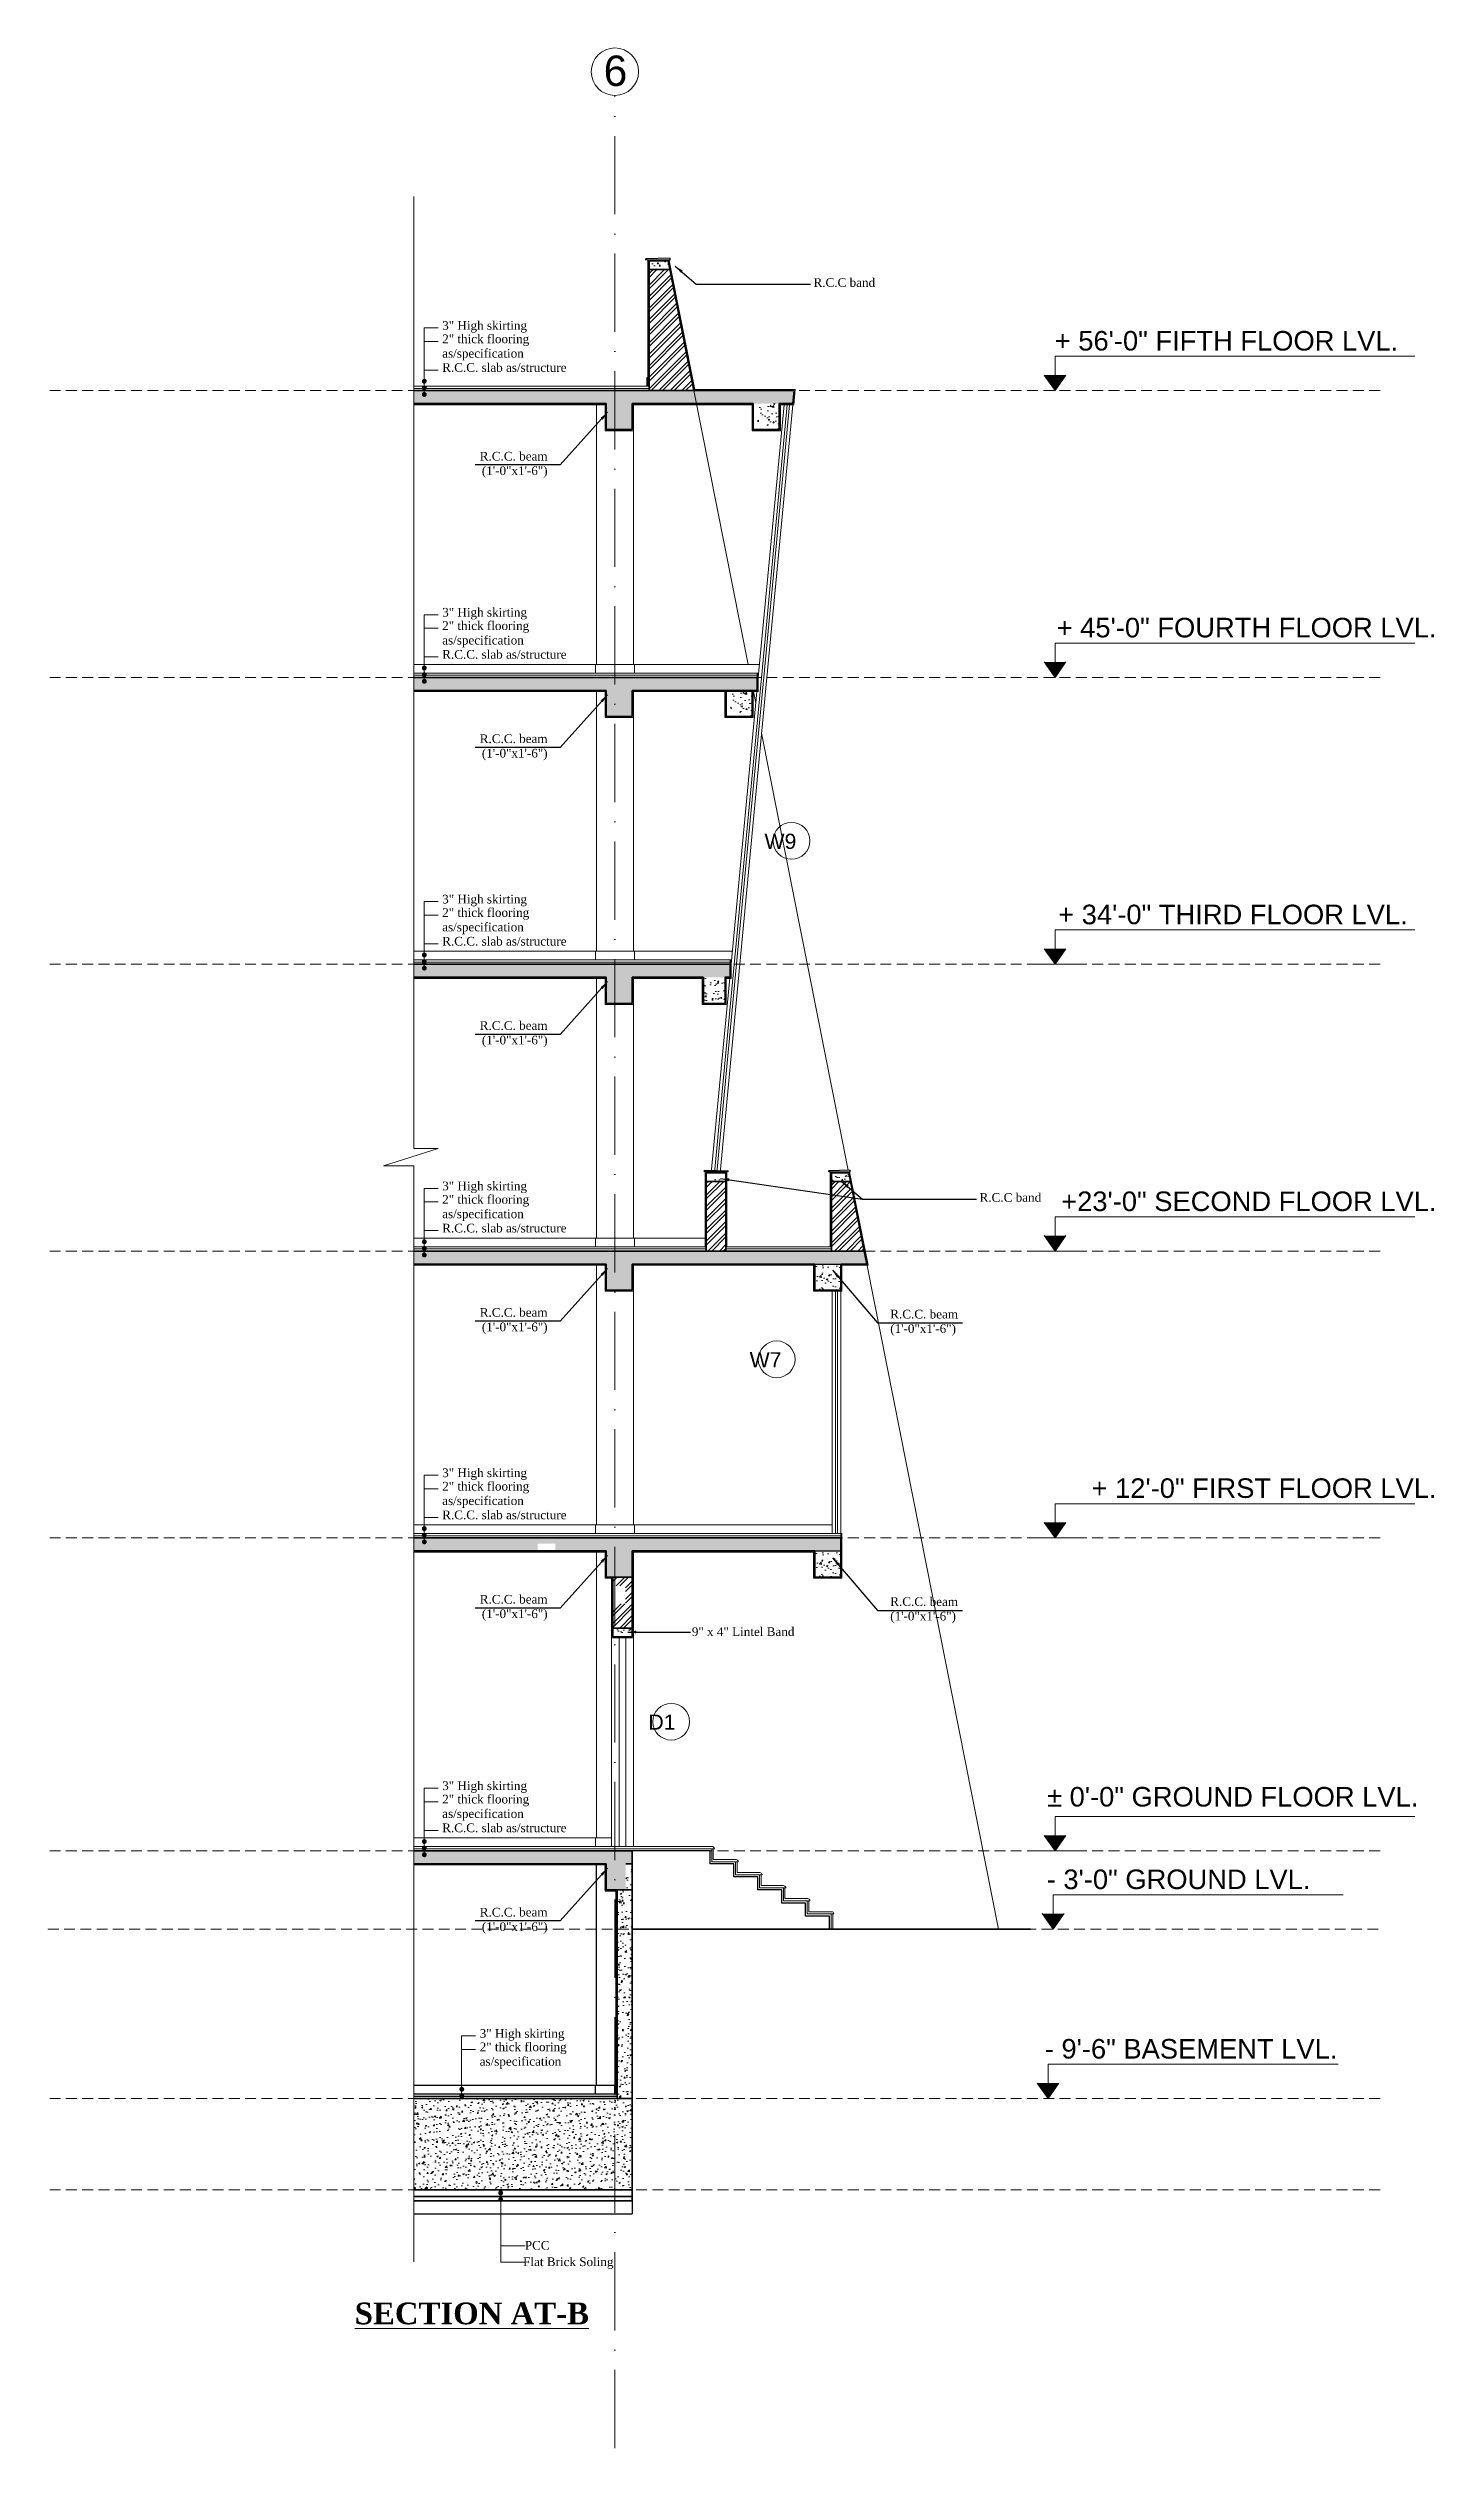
# Model space of a CAD drawing. Header units: inches. Extents: x 10755 to 33653, y -10992 to 10708.
# Drawn here: x 20395 to 21033, y -1280 to -175 of the extents above; entities that cross this region are included whole.
import ezdxf

# ---------------------------------------------------------------- set-up
doc = ezdxf.new("R2010")
doc.units = ezdxf.units.IN
doc.header["$MEASUREMENT"] = 0
doc.linetypes.add('ACAD_ISO10W100', pattern=[18, 12, -3, 0, -3])
doc.linetypes.add('DASHED', pattern=[0.75, 0.5, -0.25])
for name, color, linetype, lineweight in [('arrow', 4, 'Continuous', 9), ('break line', 140, 'Continuous', 13), ('centerline', 9, 'ACAD_ISO10W100', 5), ('col', 1, 'Continuous', 30), ('dimension inter - 8', 6, 'Continuous', 13), ('hatch 2', 8, 'Continuous', 13), ('hatch- brick', 21, 'Continuous', 5), ('hatch- rcc', 252, 'Continuous', 5), ('hatch3', 43, 'Continuous', 5), ('Pillar', 11, 'Continuous', 25), ('PLASTER', 50, 'Continuous', 9), ('stair', 3, 'Continuous', 15), ('text-1-4', 6, 'Continuous', 13), ('title text 1', 113, 'Continuous', 25), ('wall', 1, 'Continuous', 35), ('win sec', 161, 'Continuous', 9)]:
    doc.layers.add(name, color=color, linetype=linetype, lineweight=lineweight)
doc.layers.add('T-TEXT', color=230, linetype='Continuous')
doc.layers.get('dimension inter - 8').off()
doc.styles.add('arial', font='arial.ttf')
doc.styles.add('Prajwal', font='stylu.ttf', dxfattribs={"height": 9})
doc.styles.get("Standard").update_dxf_attribs({"font": 'arial.ttf'})
doc.styles.add('suren', font='times.ttf', dxfattribs={"height": 4})
doc.dimstyles.new('1-4(p) arrow', dxfattribs={"dimtxt": 4, "dimasz": 4, "dimexe": 0, "dimexo": 0, "dimgap": 2, "dimtad": 1, "dimdec": 3, "dimzin": 0, "dimdsep": 46, "dimlunit": 4, "dimtxsty": 'arial', "dimblk": 'DOT', "dimcen": 0, "dimclrd": 4, "dimclre": 3, "dimclrt": 6, "dimadec": 0, "dimazin": 0, "dimtfac": 0.5, "dimtdec": 3, "dimtix": 1, "dimtofl": 0, "dimtmove": 0, "dimatfit": 3, "dimfxl": 0, "dimtolj": 1, "dimtzin": 0, "dimlwe": -1, "dimarcsym": 0})
pattern_1 = [(50, (-24253.679, -2693.4076), (7.1726018, -0.62752135), [0.75, -8.25]), (355, (-24253.679, -2693.4076), (-1.3875133, 7.5219213), [0.6, -6.6]), (100.451444, (-24253.0815, -2693.46), (5.7850885, 6.8943999), [0.6374019, -7.0114211]), (46.1842, (-24253.679, -2691.408), (10.6724133, -1.6551928), [1.125, -12.375]), (96.635635, (-24252.79, -2691.546), (9.3466195, 9.741186), [0.9561034, -10.5171376]), (351.184164, (-24253.679, -2691.408), (9.3466195, 9.741186), [0.9, -9.9]), (21, (-24252.679, -2691.9076), (5.9690705, -4.0261889), [0.75, -8.25]), (326, (-24252.679, -2691.9076), (2.4331533, 7.2515005), [0.6, -6.6]), (71.451445, (-24252.182, -2692.243), (8.4022238, 3.2253115), [0.6374019, -7.0114211]), (37.5, (-24253.6792, -2693.4076), (0.12159855, 3.32893854), [0, -6.52, 0, -6.7, 0, -6.625]), (7.5, (-24253.6792, -2693.4076), (2.63069537, 3.94411712), [0, -3.82, 0, -6.37, 0, -2.525]), (327.5, (-24255.9092, -2693.4076), (5.33822436, -0.22554872), [0, -2.5, 0, -7.8, 0, -10.35]), (317.5, (-24256.9092, -2693.4076), (5.8318617, 1.0010498), [0, -3.25, 0, -5.18, 0, -7.35])]
pattern_2 = [(45, (-24253.6792, -2693.4076), (-2.65165043, 2.65165043), []), (45, (-24251.9115, -2693.4076), (-2.65165043, 2.65165043), [])]

msp = doc.modelspace()

# ---------------------------------------------------------------- texts
at = {"layer": 'T-TEXT', "ltscale": 100, "insert": (20651.06, -178.728), "char_height": 14, "width": 12.94397, "attachment_point": 1, "style": 'suren'}
msp.add_mtext('{\\fArial|b0|i0|c0|p34;6}', dxfattribs=at)
at = {"layer": 'text-1-4', "ltscale": 50, "char_height": 4, "width": 113.8795}
for s, insert, attachment_point in [('\\A1;{\\fTimes New Roman|b0|i0|c0|p18;\\H1.0003x; R.C.C band}', (20746.161, -281.183), 1), ('{\\fTimes New Roman|b0|i0|c0|p18;2" thick flooring \\Pas/specification}', (20576.728, -307.089, 0), 1), ('{\\fTimes New Roman|b0|i0|c0|p18;2" thick flooring \\Pas/specification}', (20576.728, -307.089, 0), 1), ('{\\fTimes New Roman|b0|i0|c0|p18;3" High skirting}', (20576.728, -300.914, 0), 1), ('{\\fTimes New Roman|b0|i0|c0|p18;3" High skirting}', (20576.728, -300.914, 0), 1), ('{\\fTimes New Roman|b0|i0|c0|p18;R.C.C. slab as/structure}', (20576.728, -320.296, 0), 1), ('{\\fTimes New Roman|b0|i0|c0|p18;R.C.C. slab as/structure}', (20576.728, -320.296, 0), 1), ('{\\fTimes New Roman|b0|i0|c0|p18;2" thick flooring \\Pas/specification}', (20576.728, -439.089, 0), 1), ('{\\fTimes New Roman|b0|i0|c0|p18;2" thick flooring \\Pas/specification}', (20576.728, -439.089, 0), 1), ('{\\fTimes New Roman|b0|i0|c0|p18;3" High skirting}', (20576.728, -432.914, 0), 1), ('{\\fTimes New Roman|b0|i0|c0|p18;3" High skirting}', (20576.728, -432.914, 0), 1), ('{\\fTimes New Roman|b0|i0|c0|p18;R.C.C. slab as/structure}', (20576.728, -452.296, 0), 1), ('{\\fTimes New Roman|b0|i0|c0|p18;R.C.C. slab as/structure}', (20576.728, -452.296, 0), 1), ('{\\fTimes New Roman|b0|i0|c0|p18;2" thick flooring \\Pas/specification}', (20576.728, -571.089, 0), 1), ('{\\fTimes New Roman|b0|i0|c0|p18;2" thick flooring \\Pas/specification}', (20576.728, -571.089, 0), 1), ('{\\fTimes New Roman|b0|i0|c0|p18;3" High skirting}', (20576.728, -564.914, 0), 1), ('{\\fTimes New Roman|b0|i0|c0|p18;3" High skirting}', (20576.728, -564.914, 0), 1), ('{\\fTimes New Roman|b0|i0|c0|p18;R.C.C. slab as/structure}', (20576.728, -584.296, 0), 1), ('{\\fTimes New Roman|b0|i0|c0|p18;R.C.C. slab as/structure}', (20576.728, -584.296, 0), 1), ('{\\fTimes New Roman|b0|i0|c0|p18;2" thick flooring \\Pas/specification}', (20576.728, -703.089, 0), 1), ('{\\fTimes New Roman|b0|i0|c0|p18;2" thick flooring \\Pas/specification}', (20576.728, -703.089, 0), 1), ('{\\fTimes New Roman|b0|i0|c0|p18;3" High skirting}', (20576.728, -696.914, 0), 1), ('{\\fTimes New Roman|b0|i0|c0|p18;3" High skirting}', (20576.728, -696.914, 0), 1), ('\\A1;{\\fTimes New Roman|b0|i0|c0|p18;\\H1.0003x; R.C.C band}', (20822.608, -702.197), 1), ('{\\fTimes New Roman|b0|i0|c0|p18;R.C.C. slab as/structure}', (20576.728, -716.296, 0), 1), ('{\\fTimes New Roman|b0|i0|c0|p18;R.C.C. slab as/structure}', (20576.728, -716.296, 0), 1), ('{\\fTimes New Roman|b0|i0|c0|p18;2" thick flooring \\Pas/specification}', (20576.728, -835.089, 0), 1), ('{\\fTimes New Roman|b0|i0|c0|p18;2" thick flooring \\Pas/specification}', (20576.728, -835.089, 0), 1), ('{\\fTimes New Roman|b0|i0|c0|p18;3" High skirting}', (20576.728, -828.914, 0), 1), ('{\\fTimes New Roman|b0|i0|c0|p18;3" High skirting}', (20576.728, -828.914, 0), 1), ('{\\fTimes New Roman|b0|i0|c0|p18;R.C.C. slab as/structure}', (20576.728, -848.296, 0), 1), ('{\\fTimes New Roman|b0|i0|c0|p18;R.C.C. slab as/structure}', (20576.728, -848.296, 0), 1), ('\\A1;{\\fTimes New Roman|b0|i0|c0|p18;\\H1.0003x;9" x 4" Lintel Band}', (20691.659, -902.03, 0), 1), ('{\\fTimes New Roman|b0|i0|c0|p18;2" thick flooring \\Pas/specification}', (20576.728, -979.089, 0), 1), ('{\\fTimes New Roman|b0|i0|c0|p18;2" thick flooring \\Pas/specification}', (20576.728, -979.089, 0), 1), ('{\\fTimes New Roman|b0|i0|c0|p18;3" High skirting}', (20576.728, -972.914, 0), 1), ('{\\fTimes New Roman|b0|i0|c0|p18;3" High skirting}', (20576.728, -972.914, 0), 1), ('{\\fTimes New Roman|b0|i0|c0|p18;R.C.C. slab as/structure}', (20576.728, -992.296, 0), 1), ('{\\fTimes New Roman|b0|i0|c0|p18;R.C.C. slab as/structure}', (20576.728, -992.296, 0), 1), ('{\\fTimes New Roman|b0|i0|c0|p18;2" thick flooring \\Pas/specification}', (20593.977, -1093.089, 0), 1), ('{\\fTimes New Roman|b0|i0|c0|p18;3" High skirting}', (20593.977, -1086.914, 0), 1), ('{\\fTimes New Roman|b0|i0|c0|p18;Flat Brick Soling}', (20655.592, -1191.971), 3), ('{\\fTimes New Roman|b0|i0|c0|p18;PCC}', (20626.176, -1184.421), 3)]:
    msp.add_mtext(s, dxfattribs=dict(at, insert=insert, attachment_point=attachment_point))
at = {"layer": 'text-1-4', "ltscale": 50, "char_height": 4, "width": 33.30159}
for insert, attachment_point, rotation in [((20625.237, -361.081), 3, 0.073657), ((20625.237, -491.081), 3, 0.073657), ((20625.237, -623.081), 3, 0.073657), ((20625.237, -755.081), 3, 0.073657), ((20783.006, -755.872), 1, 359.926343), ((20625.237, -887.081), 3, 0.073657), ((20783.006, -888.177), 1, 359.926343), ((20625.237, -1031.081), 3, 0.073657)]:
    msp.add_mtext('{\\fTimes New Roman|b0|i0|c0|p18;R.C.C. beam (1\'-0"x1\'-6")}', dxfattribs=dict(at, insert=insert, attachment_point=attachment_point, rotation=rotation))
at = {"layer": 'text-1-4', "insert": (20644.308, -1212.745), "char_height": 10, "width": 146.27981, "attachment_point": 3, "rotation": 0.000235, "style": 'arial'}
msp.add_mtext('{\\fTimes New Roman|b1|i0|c0|p18;\\LSECTION AT-B}', dxfattribs=at)
at = {"layer": 'title text 1', "char_height": 9, "width": 288.36124, "attachment_point": 3, "style": 'Prajwal'}
for s, insert in [('\\pi-42.13;{\\fArial|b0|i0|c0|p34;+ 56\'-0" FIFTH FLOOR LVL.}', (21016.855, -305.478)), ('\\pi-42.13;{\\fArial|b0|i0|c0|p34;+ 45\'-0" FOURTH FLOOR LVL.}', (21034.501, -437.478)), ('\\pi-42.13;{\\fArial|b0|i0|c0|p34;+ 34\'-0" THIRD FLOOR LVL.}', (21021.229, -569.478)), ('\\pi-42.13;{\\fArial|b0|i0|c0|p34;+23\'-0" SECOND FLOOR LVL.}', (21034.501, -701.478)), ('\\pi-42.13;{\\fArial|b0|i0|c0|p34;+ 12\'-0" FIRST FLOOR LVL.}', (21034.501, -833.478)), ('\\pi-42.13;{\\fArial|b0|i0|c0|p34;%%P 0\'-0" GROUND FLOOR LVL.}', (21026.139, -975.492)), ('\\pi-42.13;{\\fArial|b0|i0|c0|p34;- 3\'-0" GROUND LVL.}', (20976.467, -1013.478)), ('\\pi-42.13;{\\fArial|b0|i0|c0|p34;- 9\'-6" BASEMENT LVL.}', (20988.863, -1091.478))]:
    msp.add_mtext(s, dxfattribs=dict(at, insert=insert))
at = {"layer": 'title text 1', "char_height": 7, "width": 6.48014975013211e-13, "attachment_point": 1, "rotation": 359.956324, "style": 'Prajwal'}
for s, insert in [('\\pxi-0.80457;{\\fArial|b0|i0|c0|p34;W9}', (20730.742, -536.816)), ('\\pxi-0.80457;{\\fArial|b0|i0|c0|p34;W7}', (20723.925, -775.405)), ('\\pxi-0.80457;{\\fArial|b0|i0|c0|p34;D1}', (20677.285, -942.145))]:
    msp.add_mtext(s, dxfattribs=dict(at, insert=insert))

# ---------------------------------------------------------------- blocks, each defined once
blk = doc.blocks.new('_Dot')
at = {"color": 0, "linetype": 'ByBlock', "lineweight": -2}
blk.add_line((-0.5, 0), (-1, 0), dxfattribs=at)
at = {"color": 0, "linetype": 'ByBlock', "const_width": 0.5}
blk.add_lwpolyline([(-0.25, 0, 1), (0.25, 0, 1)], format="xyb", close=True, dxfattribs=at)
blk = doc.blocks.new('1122')
at = {"layer": 'hatch- rcc'}
h = blk.add_hatch(dxfattribs=at)
h.set_pattern_fill('AR-CONC', color=256, style=0)
h.set_pattern_definition([(50, (0, 0), (7.1726018, -0.62752135), [0.75, -8.25]), (355, (0, 0), (-1.3875133, 7.5219213), [0.6, -6.6]), (100.451444, (0.598, -0.052), (5.7850885, 6.8943999), [0.6374019, -7.0114211]), (46.1842, (4e-16, 2), (10.6724133, -1.6551928), [1.125, -12.375]), (96.635635, (0.889, 1.862), (9.3466195, 9.741186), [0.9561034, -10.5171376]), (351.184164, (4e-16, 2), (9.3466195, 9.741186), [0.9, -9.9]), (21, (1, 1.5), (5.9690705, -4.0261889), [0.75, -8.25]), (326, (1, 1.5), (2.4331533, 7.2515005), [0.6, -6.6]), (71.451445, (1.4974, 1.1645), (8.4022238, 3.2253115), [0.6374019, -7.0114211]), (37.5, (0, 0), (0.12159855, 3.32893854), [0, -6.52, 0, -6.7, 0, -6.625]), (7.5, (0, 0), (2.63069537, 3.94411712), [0, -3.82, 0, -6.37, 0, -2.525]), (327.5, (-2.23, 5e-16), (5.33822436, -0.22554872), [0, -2.5, 0, -7.8, 0, -10.35]), (317.5, (-3.23, 7e-16), (5.8318617, 1.0010498), [0, -3.25, 0, -5.18, 0, -7.35])])
h.paths.add_polyline_path([(40679.6, 2222.5), (40669.6, 2222.5), (40669.6, 2210.5), (40679.6, 2210.5)])
at = {"layer": 'PLASTER', "linetype": 'Continuous', "ltscale": 30}
blk.add_lwpolyline([(40680.1, 2222), (40680.1, 2210), (40669.1, 2210), (40669.1, 2222)], dxfattribs=at)
at = {"layer": 'wall', "linetype": 'Continuous', "ltscale": 30}
blk.add_lwpolyline([(40679.6, 2222.5), (40679.6, 2210.5), (40669.6, 2210.5), (40669.6, 2222.5)], dxfattribs=at)

# ---------------------------------------------------------------- hatches: boundary and pattern name
at = {"layer": 'hatch 2', "ltscale": 30}
for points in [[(20853.828, -325.762), (20863.907, -325.762), (20858.868, -332.885)], [(20853.828, -457.762), (20863.907, -457.762), (20858.868, -464.885)], [(20853.828, -589.762), (20863.907, -589.762), (20858.868, -596.885)], [(20853.828, -721.762), (20863.907, -721.762), (20858.868, -728.885)], [(20853.828, -853.762), (20863.907, -853.762), (20858.868, -860.885)], [(20853.828, -997.762), (20863.907, -997.762), (20858.868, -1004.885)], [(20852.995, -1033.762), (20863.074, -1033.762), (20858.034, -1040.885)], [(20850.605, -1111.762), (20860.683, -1111.762), (20855.644, -1118.885)]]:
    msp.add_hatch(color=256, dxfattribs=at).paths.add_polyline_path(points)
at = {"layer": 'hatch 2', "linetype": 'Continuous', "ltscale": 30}
h = msp.add_hatch(dxfattribs=at)
h.set_pattern_fill('ANSI32', color=256, scale=10, style=0)
h.set_pattern_definition([(45, (-1142.2267, -2693.4076), (-2.6516504, 2.6516504), []), (45, (-1140.459, -2693.4076), (-2.6516504, 2.6516504), [])])
h.paths.add_polyline_path([(20698.327, -728.885), (20701.232, -728.885), (20707.327, -728.885), (20707.327, -696.885), (20698.327, -696.885)])
h.paths.add_polyline_path([(20755.918, -728.885), (20771.043, -728.885), (20764.701, -696.885), (20755.918, -696.885)])
at = {"layer": 'hatch- brick'}
h = msp.add_hatch(dxfattribs=at)
h.set_pattern_fill('ANSI32', color=256, scale=10, style=0)
h.set_pattern_definition(pattern_2)
h.paths.add_polyline_path([(20681.524, -277.201), (20671.948, -277.201), (20671.948, -277.701), (20671.948, -332.885), (20692.56, -332.885)])
h = msp.add_hatch(dxfattribs=at)
h.set_pattern_fill('ANSI32', color=256, scale=10, style=0)
h.set_pattern_definition(pattern_2)
h.paths.add_polyline_path([(20655.232, -902.385), (20664.232, -902.385), (20664.232, -878.885), (20661.232, -878.885), (20655.232, -878.885)])
h.paths.add_polyline_path([(20655.232, -882.912), (20655.232, -891.155), (20661.158, -891.155), (20661.158, -882.912)])
at = {"layer": 'hatch- rcc'}
h = msp.add_hatch(dxfattribs=at)
h.set_pattern_fill('AR-CONC', color=256, style=0)
h.set_pattern_definition(pattern_1)
h.paths.add_polyline_path([(20680.732, -273.201), (20671.948, -273.201), (20671.948, -277.201), (20681.524, -277.201)])
h = msp.add_hatch(dxfattribs=at)
h.set_pattern_fill('AR-CONC', color=256, style=0)
h.set_pattern_definition(pattern_1)
h.paths.add_polyline_path([(20563.732, -332.885), (20563.732, -338.885), (20652.232, -338.885), (20652.232, -350.885), (20664.232, -350.885), (20664.232, -338.885), (20738.164, -338.885), (20738.732, -332.885)])
h.paths.add_polyline_path([(20664.232, -470.885), (20721.646, -470.885), (20721.741, -469.885), (20721.741, -464.885), (20563.732, -464.885), (20563.732, -470.885), (20652.232, -470.885), (20652.232, -482.885), (20664.232, -482.885)])
h.paths.add_polyline_path([(20664.232, -602.885), (20709.146, -602.885), (20709.241, -601.885), (20709.241, -596.885), (20563.732, -596.885), (20563.732, -602.885), (20652.232, -602.885), (20652.232, -614.885), (20664.232, -614.885)])
h.paths.add_polyline_path([(20664.232, -734.885), (20772.232, -734.885), (20771.043, -728.885), (20563.732, -728.885), (20563.732, -734.885), (20652.232, -734.885), (20652.232, -746.885), (20664.232, -746.885)])
h.paths.add_polyline_path([(20664.232, -866.885), (20760.232, -866.885), (20760.232, -860.885), (20563.732, -860.885), (20563.732, -866.885), (20652.264, -866.885), (20652.264, -878.885), (20664.232, -878.885)])
h.paths.add_polyline_path([(20661.232, -1010.885), (20664.232, -1010.885), (20664.232, -1004.885), (20563.732, -1004.885), (20563.732, -1010.885), (20651.232, -1010.885), (20651.232, -1022.885), (20661.232, -1022.885)])
h.paths.add_polyline_path([(20620.642, -866.885), (20628.885, -866.885), (20628.885, -863.495), (20620.642, -863.495)], flags=17)
h = msp.add_hatch(dxfattribs=at)
h.set_pattern_fill('AR-CONC', color=256, style=0)
h.set_pattern_definition([(50, (-19947.644, -2561.4076), (7.1726018, -0.62752135), [0.75, -8.25]), (355, (-19947.644, -2561.4076), (-1.3875133, 7.5219213), [0.6, -6.6]), (100.451444, (-19947.0465, -2561.46), (5.7850885, 6.8943999), [0.6374019, -7.0114211]), (46.1842, (-19947.644, -2559.408), (10.6724133, -1.6551928), [1.125, -12.375]), (96.635635, (-19946.755, -2559.546), (9.3466195, 9.741186), [0.9561034, -10.5171376]), (351.184164, (-19947.644, -2559.408), (9.3466195, 9.741186), [0.9, -9.9]), (21, (-19946.644, -2559.9076), (5.9690705, -4.0261889), [0.75, -8.25]), (326, (-19946.644, -2559.9076), (2.4331533, 7.2515005), [0.6, -6.6]), (71.451445, (-19946.147, -2560.243), (8.4022238, 3.2253115), [0.6374019, -7.0114211]), (37.5, (-19947.6442, -2561.4076), (0.12159855, 3.32893854), [0, -6.52, 0, -6.7, 0, -6.625]), (7.5, (-19947.6442, -2561.4076), (2.63069537, 3.94411712), [0, -3.82, 0, -6.37, 0, -2.525]), (327.5, (-19949.8742, -2561.4076), (5.33822436, -0.22554872), [0, -2.5, 0, -7.8, 0, -10.35]), (317.5, (-19950.8742, -2561.4076), (5.8318617, 1.0010498), [0, -3.25, 0, -5.18, 0, -7.35])])
h.paths.add_polyline_path([(20731.911, -338.885), (20721.911, -338.885), (20721.911, -350.885), (20731.911, -350.885)])
h = msp.add_hatch(dxfattribs=at)
h.set_pattern_fill('AR-CONC', color=256, style=0)
h.set_pattern_definition([(50, (-19960.144, -2693.4076), (7.1726018, -0.62752135), [0.75, -8.25]), (355, (-19960.144, -2693.4076), (-1.3875133, 7.5219213), [0.6, -6.6]), (100.451444, (-19959.5465, -2693.46), (5.7850885, 6.8943999), [0.6374019, -7.0114211]), (46.1842, (-19960.144, -2691.408), (10.6724133, -1.6551928), [1.125, -12.375]), (96.635635, (-19959.255, -2691.546), (9.3466195, 9.741186), [0.9561034, -10.5171376]), (351.184164, (-19960.144, -2691.408), (9.3466195, 9.741186), [0.9, -9.9]), (21, (-19959.144, -2691.9076), (5.9690705, -4.0261889), [0.75, -8.25]), (326, (-19959.144, -2691.9076), (2.4331533, 7.2515005), [0.6, -6.6]), (71.451445, (-19958.647, -2692.243), (8.4022238, 3.2253115), [0.6374019, -7.0114211]), (37.5, (-19960.1442, -2693.4076), (0.12159855, 3.32893854), [0, -6.52, 0, -6.7, 0, -6.625]), (7.5, (-19960.1442, -2693.4076), (2.63069537, 3.94411712), [0, -3.82, 0, -6.37, 0, -2.525]), (327.5, (-19962.3742, -2693.4076), (5.33822436, -0.22554872), [0, -2.5, 0, -7.8, 0, -10.35]), (317.5, (-19963.3742, -2693.4076), (5.8318617, 1.0010498), [0, -3.25, 0, -5.18, 0, -7.35])])
h.paths.add_polyline_path([(20719.411, -470.885), (20709.411, -470.885), (20709.411, -482.885), (20719.411, -482.885)])
h = msp.add_hatch(dxfattribs=at)
h.set_pattern_fill('AR-CONC', color=256, style=0)
h.set_pattern_definition(pattern_1)
h.paths.add_polyline_path([(20763.908, -692.885), (20755.918, -692.885), (20755.918, -696.885), (20764.701, -696.885)])
h.paths.add_polyline_path([(20707.327, -692.885), (20698.327, -692.885), (20698.327, -696.885), (20707.327, -696.885)])
h = msp.add_hatch(dxfattribs=at)
h.set_pattern_fill('AR-CONC', color=256, style=0)
h.set_pattern_definition(pattern_1)
h.paths.add_polyline_path([(20760.232, -734.885), (20748.232, -734.885), (20748.232, -746.885), (20760.232, -746.885)])
h = msp.add_hatch(dxfattribs=at)
h.set_pattern_fill('AR-CONC', color=256, style=0)
h.set_pattern_definition([(50, (-24253.679, -2825.4076), (7.1726018, -0.62752135), [0.75, -8.25]), (355, (-24253.679, -2825.4076), (-1.3875133, 7.5219213), [0.6, -6.6]), (100.451444, (-24253.0815, -2825.46), (5.7850885, 6.8943999), [0.6374019, -7.0114211]), (46.1842, (-24253.679, -2823.408), (10.6724133, -1.6551928), [1.125, -12.375]), (96.635635, (-24252.79, -2823.546), (9.3466195, 9.741186), [0.9561034, -10.5171376]), (351.184164, (-24253.679, -2823.408), (9.3466195, 9.741186), [0.9, -9.9]), (21, (-24252.679, -2823.9076), (5.9690705, -4.0261889), [0.75, -8.25]), (326, (-24252.679, -2823.9076), (2.4331533, 7.2515005), [0.6, -6.6]), (71.451445, (-24252.182, -2824.243), (8.4022238, 3.2253115), [0.6374019, -7.0114211]), (37.5, (-24253.6792, -2825.4076), (0.12159855, 3.32893854), [0, -6.52, 0, -6.7, 0, -6.625]), (7.5, (-24253.6792, -2825.4076), (2.63069537, 3.94411712), [0, -3.82, 0, -6.37, 0, -2.525]), (327.5, (-24255.9092, -2825.4076), (5.33822436, -0.22554872), [0, -2.5, 0, -7.8, 0, -10.35]), (317.5, (-24256.9092, -2825.4076), (5.8318617, 1.0010498), [0, -3.25, 0, -5.18, 0, -7.35])])
h.paths.add_polyline_path([(20760.232, -866.885), (20748.232, -866.885), (20748.232, -878.885), (20760.232, -878.885)])
h = msp.add_hatch(dxfattribs=at)
h.set_pattern_fill('AR-CONC', color=256, style=0)
h.set_pattern_definition(pattern_1)
h.paths.add_polyline_path([(20655.232, -902.385), (20655.232, -906.385), (20664.232, -906.385), (20664.232, -902.385)])
h = msp.add_hatch(dxfattribs=at)
h.set_pattern_fill('AR-CONC', color=256, style=0)
h.set_pattern_definition(pattern_1)
h.paths.add_polyline_path([(20657.232, -1118.885), (20664.232, -1118.885), (20664.232, -1010.885), (20661.232, -1010.885), (20661.232, -1022.885), (20657.232, -1022.885)])
h = msp.add_hatch(dxfattribs=at)
h.set_pattern_fill('AR-CONC', color=256, style=0)
h.set_pattern_definition(pattern_1)
h.paths.add_polyline_path([(20563.732, -1118.885), (20563.732, -1160.885), (20664.232, -1160.885), (20664.232, -1118.885)])

# ---------------------------------------------------------------- linework, layer by layer
at = {"layer": 'arrow', "linetype": 'Continuous'}
for p, q in [((20568.369, -334.977, 0), (20568.369, -304.079, 0)), ((20568.369, -304.079, 0), (20574.826, -304.079, 0)), ((20568.369, -334.977, 0), (20568.369, -304.079, 0)), ((20568.369, -304.079, 0), (20574.826, -304.079, 0)), ((20568.369, -310.254, 0), (20574.826, -310.254, 0)), ((20568.369, -310.254, 0), (20574.826, -310.254, 0)), ((20568.369, -323.461, 0), (20574.826, -323.461, 0)), ((20568.369, -323.461, 0), (20574.826, -323.461, 0)), ((20568.369, -466.977, 0), (20568.369, -436.079, 0)), ((20568.369, -436.079, 0), (20574.826, -436.079, 0)), ((20568.369, -466.977, 0), (20568.369, -436.079, 0)), ((20568.369, -436.079, 0), (20574.826, -436.079, 0)), ((20568.369, -442.254, 0), (20574.826, -442.254, 0)), ((20568.369, -442.254, 0), (20574.826, -442.254, 0)), ((20568.369, -455.461, 0), (20574.826, -455.461, 0)), ((20568.369, -455.461, 0), (20574.826, -455.461, 0)), ((20568.369, -598.977, 0), (20568.369, -568.079, 0)), ((20568.369, -568.079, 0), (20574.826, -568.079, 0)), ((20568.369, -598.977, 0), (20568.369, -568.079, 0)), ((20568.369, -568.079, 0), (20574.826, -568.079, 0)), ((20568.369, -574.254, 0), (20574.826, -574.254, 0)), ((20568.369, -574.254, 0), (20574.826, -574.254, 0)), ((20568.369, -587.461, 0), (20574.826, -587.461, 0)), ((20568.369, -587.461, 0), (20574.826, -587.461, 0)), ((20568.369, -730.977, 0), (20568.369, -700.079, 0)), ((20568.369, -700.079, 0), (20574.826, -700.079, 0)), ((20568.369, -730.977, 0), (20568.369, -700.079, 0)), ((20568.369, -700.079, 0), (20574.826, -700.079, 0)), ((20568.369, -706.254, 0), (20574.826, -706.254, 0)), ((20568.369, -706.254, 0), (20574.826, -706.254, 0)), ((20568.369, -719.461, 0), (20574.826, -719.461, 0)), ((20568.369, -719.461, 0), (20574.826, -719.461, 0)), ((20568.369, -862.977, 0), (20568.369, -832.079, 0)), ((20568.369, -832.079, 0), (20574.826, -832.079, 0)), ((20568.369, -862.977, 0), (20568.369, -832.079, 0)), ((20568.369, -832.079, 0), (20574.826, -832.079, 0)), ((20568.369, -838.254, 0), (20574.826, -838.254, 0)), ((20568.369, -838.254, 0), (20574.826, -838.254, 0)), ((20568.369, -851.461, 0), (20574.826, -851.461, 0)), ((20568.369, -851.461, 0), (20574.826, -851.461, 0)), ((20568.369, -1006.977, 0), (20568.369, -976.079, 0)), ((20568.369, -976.079, 0), (20574.826, -976.079, 0)), ((20568.369, -1006.977, 0), (20568.369, -976.079, 0)), ((20568.369, -976.079, 0), (20574.826, -976.079, 0)), ((20568.369, -982.254, 0), (20574.826, -982.254, 0)), ((20568.369, -982.254, 0), (20574.826, -982.254, 0)), ((20568.369, -995.461, 0), (20574.826, -995.461, 0)), ((20568.369, -995.461, 0), (20574.826, -995.461, 0)), ((20585.618, -1117.669, 0), (20585.618, -1090.079, 0)), ((20585.618, -1090.079, 0), (20592.075, -1090.079, 0)), ((20585.618, -1096.254, 0), (20592.075, -1096.254, 0))]:
    msp.add_line(p, q, dxfattribs=at)
at = {"layer": 'break line'}
msp.add_lwpolyline([(20563.732, -1194.037), (20563.732, -689.687), (20549.679, -689.687), (20574.879, -681.653), (20563.732, -681.653), (20563.732, -243.613)], dxfattribs=at)
at = {"layer": 'centerline', "ltscale": 3}
msp.add_line((20656.232, -1279.682), (20656.232, -197.078), dxfattribs=at)
at = {"layer": 'centerline', "linetype": 'Continuous'}
msp.add_circle((20656.232, -186.166), 10.912, dxfattribs=at)
at = {"layer": 'col'}
for p, q in [((20681.643, -272.016, 0), (20670.48, -272.204, 0)), ((20670.48, -272.701, 0), (20670.48, -272.204, 0)), ((20670.48, -272.701, 0), (20670.48, -272.204, 0)), ((20670.48, -272.701, 0), (20670.48, -272.213, 0)), ((20670.48, -272.701, 0), (20670.48, -272.701, 0)), ((20670.48, -272.701, 0), (20670.605, -272.701, 0)), ((20670.48, -272.701, 0), (20670.605, -272.701, 0)), ((20670.48, -272.701, 0), (20670.48, -272.701, 0)), ((20670.48, -272.701, 0), (20670.605, -272.701, 0)), ((20670.48, -272.701, 0), (20670.605, -272.701, 0)), ((20670.48, -272.701, 0), (20670.48, -272.701, 0)), ((20671.107, -272.701, 0), (20671.232, -272.701, 0)), ((20671.232, -272.701, 0), (20681.642, -272.701, 0)), ((20681.642, -272.701, 0), (20681.643, -272.016, 0)), ((20697.49, -691.7, 0), (20708.408, -691.888, 0)), ((20697.491, -692.385, 0), (20697.49, -691.7, 0)), ((20707.657, -692.386, 0), (20697.491, -692.385, 0)), ((20707.781, -692.386, 0), (20707.657, -692.386, 0)), ((20708.408, -692.386, 0), (20708.283, -692.386, 0)), ((20708.408, -692.386, 0), (20708.283, -692.386, 0)), ((20708.408, -692.386, 0), (20708.283, -692.386, 0)), ((20708.408, -692.386, 0), (20708.283, -692.386, 0)), ((20708.408, -692.386, 0), (20708.408, -691.888, 0)), ((20708.408, -692.386, 0), (20708.408, -691.888, 0)), ((20708.408, -692.386, 0), (20708.408, -691.897, 0)), ((20708.408, -692.386, 0), (20708.408, -692.386, 0)), ((20708.408, -692.386, 0), (20708.408, -692.386, 0)), ((20708.408, -692.386, 0), (20708.408, -692.386, 0)), ((20764.601, -691.7, 0), (20754.667, -691.888, 0)), ((20754.667, -692.386, 0), (20754.667, -691.888, 0)), ((20754.667, -692.386, 0), (20754.667, -691.888, 0)), ((20754.667, -692.386, 0), (20754.667, -691.897, 0)), ((20754.667, -692.386, 0), (20754.667, -692.386, 0)), ((20754.667, -692.386, 0), (20754.792, -692.386, 0)), ((20754.667, -692.386, 0), (20754.792, -692.386, 0)), ((20754.667, -692.386, 0), (20754.667, -692.386, 0)), ((20754.667, -692.386, 0), (20754.792, -692.386, 0)), ((20754.667, -692.386, 0), (20754.792, -692.386, 0)), ((20754.667, -692.386, 0), (20754.667, -692.386, 0)), ((20755.293, -692.386, 0), (20755.418, -692.386, 0)), ((20755.418, -692.386, 0), (20764.599, -692.385, 0)), ((20764.599, -692.385, 0), (20764.601, -691.7, 0))]:
    msp.add_line(p, q, dxfattribs=at)
for centre, start, end in [((20670.856, -272.702, 0), 0.196316, 179.80581), ((20670.856, -272.702, 0), 0.196316, 179.80581), ((20708.032, -692.386, 0), 0.19419, 179.803684), ((20708.032, -692.386, 0), 0.19419, 179.803684), ((20755.043, -692.386, 0), 0.196316, 179.80581), ((20755.043, -692.386, 0), 0.196316, 179.80581)]:
    msp.add_arc(centre, 0.251, start, end, dxfattribs=at)
at = {"layer": 'Defpoints'}
for p, q in [((20748.232, -734.885), (20760.232, -734.885)), ((20748.232, -866.885), (20760.232, -866.885)), ((20664.232, -1165.885), (20664.232, -1171.885))]:
    msp.add_line(p, q, dxfattribs=at)
at = {"layer": 'Defpoints', "linetype": 'Continuous', "ltscale": 30}
msp.add_line((20563.732, -1171.885), (20664.232, -1171.885), dxfattribs=at)
at = {"layer": 'hatch 2', "ltscale": 30}
for p, q in [((20858.868, -317.124), (21024.566, -317.124)), ((20858.868, -332.885), (20858.868, -317.124)), ((20858.868, -332.885), (20853.828, -325.762)), ((20858.868, -332.885), (20863.907, -325.762)), ((20858.868, -449.124), (21024.566, -449.124)), ((20858.868, -464.885), (20858.868, -449.124)), ((20858.868, -464.885), (20853.828, -457.762)), ((20858.868, -464.885), (20863.907, -457.762)), ((20858.868, -581.124), (21024.566, -581.124)), ((20858.868, -596.885), (20858.868, -581.124)), ((20858.868, -596.885), (20853.828, -589.762)), ((20858.868, -596.885), (20863.907, -589.762)), ((20846.55, -596.885), (20871.185, -596.885)), ((20846.581, -596.885), (20871.215, -596.885)), ((20858.868, -713.124), (21024.566, -713.124)), ((20858.868, -728.885), (20858.868, -713.124)), ((20846.55, -728.885), (20871.185, -728.885)), ((20846.581, -728.885), (20871.215, -728.885)), ((20858.868, -728.885), (20853.828, -721.762)), ((20858.868, -728.885), (20863.907, -721.762)), ((20858.868, -860.885), (20858.868, -845.124)), ((20858.868, -845.124), (21024.566, -845.124)), ((20846.55, -860.885), (20871.185, -860.885)), ((20846.581, -860.885), (20871.215, -860.885)), ((20858.868, -860.885), (20853.828, -853.762)), ((20858.868, -860.885), (20863.907, -853.762)), ((20858.868, -1004.885), (20858.868, -989.124)), ((20858.868, -989.124), (21024.566, -989.124)), ((20846.55, -1004.885), (20871.185, -1004.885)), ((20858.868, -1004.885), (20853.828, -997.762)), ((20858.868, -1004.885), (20863.907, -997.762)), ((20858.034, -1040.885), (20858.034, -1025.124)), ((20858.034, -1025.124), (20991.578, -1025.124)), ((20858.034, -1040.885), (20852.995, -1033.762)), ((20858.034, -1040.885), (20863.074, -1033.762)), ((20855.644, -1118.885), (20855.644, -1103.124)), ((20855.644, -1103.124), (20989.188, -1103.124)), ((20855.644, -1118.885), (20850.605, -1111.762)), ((20855.644, -1118.885), (20860.683, -1111.762))]:
    msp.add_line(p, q, dxfattribs=at)
for centre in [(20737.537, -540.124), (20730.719, -778.714), (20682.171, -945.454)]:
    msp.add_circle(centre, 8.47, dxfattribs=at)
at = {"layer": 'hatch3', "linetype": 'DASHED', "lineweight": 0, "ltscale": 10}
for p, q in [((21008.495, -332.885), (20396.062, -332.885)), ((21008.495, -464.885), (20396.062, -464.885)), ((21008.495, -596.885), (20396.062, -596.885)), ((21008.495, -728.885), (20396.062, -728.885)), ((21008.495, -860.885), (20396.062, -860.885)), ((21008.495, -1004.885), (20396.062, -1004.885)), ((21007.662, -1040.885), (20395.229, -1040.885)), ((21008.495, -1118.885), (20396.062, -1118.885)), ((21008.495, -1160.885), (20396.062, -1160.885))]:
    msp.add_line(p, q, dxfattribs=at)
at = {"layer": 'Pillar', "linetype": 'Continuous', "ltscale": 30}
for p, q in [((20647.732, -1112.885), (20647.732, -1011.385)), ((20656.732, -1112.885), (20563.732, -1112.885)), ((20647.232, -1116.885), (20647.232, -1112.885)), ((20656.232, -1116.885), (20656.232, -1112.885)), ((20657.232, -1116.885), (20563.732, -1116.885)), ((20657.232, -1117.885), (20563.732, -1117.885))]:
    msp.add_line(p, q, dxfattribs=at)
for points in [[(20700.041, -1010.885), (20700.041, -1004.885), (20664.232, -1004.885)], [(20711.041, -1016.885), (20711.041, -1010.885), (20700.041, -1010.885)], [(20722.041, -1022.885), (20722.041, -1016.885), (20711.041, -1016.885)], [(20733.041, -1028.885), (20733.041, -1022.885), (20722.041, -1022.885)], [(20744.041, -1034.885), (20744.041, -1028.885), (20733.041, -1028.885)], [(20755.041, -1040.885), (20755.041, -1034.885), (20744.041, -1034.885)]]:
    msp.add_lwpolyline(points, dxfattribs=at)
at = {"layer": 'PLASTER', "linetype": 'Continuous', "ltscale": 30}
for p, q in [((20671.448, -272.701), (20671.448, -330.885)), ((20692.971, -332.385), (20681.222, -273.104)), ((20563.732, -330.885), (20671.948, -330.885)), ((20563.732, -331.885), (20671.948, -331.885)), ((20647.732, -458.885), (20647.732, -339.385)), ((20664.732, -339.385), (20695.484, -339.385)), ((20664.732, -458.885), (20664.732, -339.385)), ((20717.532, -458.885), (20692.56, -332.885)), ((20692.971, -332.385), (20739.282, -332.385)), ((20722.782, -458.885), (20563.732, -458.885)), ((20563.732, -462.885), (20722.241, -462.885)), ((20647.232, -462.885), (20647.232, -458.885)), ((20665.232, -462.885), (20665.232, -458.885)), ((20721.741, -464.885), (20721.741, -462.885)), ((20563.732, -463.885), (20721.741, -463.885)), ((20647.732, -590.885), (20647.732, -471.385)), ((20664.732, -590.885), (20664.732, -471.385)), ((20721.085, -476.812), (20720.009, -471.385)), ((20763.677, -691.718), (20723.804, -490.53)), ((20710.282, -590.885), (20563.732, -590.885)), ((20709.741, -594.885), (20563.732, -594.885)), ((20709.741, -594.885), (20563.732, -594.885)), ((20709.241, -595.885), (20563.732, -595.885)), ((20709.241, -595.885), (20563.732, -595.885)), ((20647.232, -594.885), (20647.232, -590.885)), ((20665.232, -594.885), (20665.232, -590.885)), ((20709.241, -596.885), (20709.241, -594.885)), ((20647.732, -722.885), (20647.732, -603.385)), ((20664.732, -722.885), (20664.732, -603.385)), ((20697.827, -726.885), (20697.827, -692.385)), ((20707.827, -726.885), (20707.827, -692.242)), ((20755.418, -692.386), (20755.418, -726.885)), ((20697.782, -722.885), (20563.732, -722.885)), ((20698.327, -726.885), (20563.732, -726.885)), ((20698.327, -727.885), (20563.732, -727.885)), ((20647.232, -726.885), (20647.232, -722.885)), ((20665.232, -726.885), (20665.232, -722.885)), ((20755.918, -726.885), (20707.327, -726.885)), ((20755.918, -727.885), (20707.327, -727.885)), ((20647.732, -854.885), (20647.732, -735.385)), ((20664.732, -854.885), (20664.732, -735.385)), ((20832.878, -1040.885), (20772.232, -734.885)), ((20756.232, -854.885), (20563.732, -854.885)), ((20709.741, -858.885), (20563.732, -858.885)), ((20760.732, -858.885), (20563.732, -858.885)), ((20709.741, -859.885), (20563.732, -859.885)), ((20760.232, -859.885), (20563.732, -859.885)), ((20647.232, -858.885), (20647.232, -854.885)), ((20665.232, -858.885), (20665.232, -854.885)), ((20760.232, -860.885), (20760.232, -858.885)), ((20647.732, -867.385), (20647.732, -998.885)), ((20664.732, -906.885), (20654.732, -906.885)), ((20654.732, -998.885), (20563.732, -998.885)), ((20700.929, -1002.885), (20563.732, -1002.885)), ((20702.041, -1003.885), (20563.732, -1003.885)), ((20647.232, -998.885), (20647.232, -1002.885)), ((20700.791, -1003.885), (20700.791, -1009.885)), ((20701.541, -1003.885), (20701.541, -1008.885)), ((20700.791, -1009.885), (20712.541, -1009.885)), ((20701.541, -1008.885), (20712.037, -1008.885)), ((20711.791, -1009.885), (20711.791, -1015.885)), ((20711.791, -1015.885), (20723.541, -1015.885)), ((20712.541, -1009.885), (20713.041, -1009.885)), ((20712.541, -1009.885), (20712.541, -1014.885)), ((20712.541, -1014.885), (20723.037, -1014.885)), ((20722.791, -1015.885), (20722.791, -1021.885)), ((20723.541, -1015.885), (20724.041, -1015.885)), ((20723.541, -1015.885), (20723.541, -1020.885)), ((20722.791, -1021.885), (20734.541, -1021.885)), ((20723.541, -1020.885), (20733.663, -1020.885)), ((20733.791, -1021.885), (20733.791, -1027.885)), ((20734.541, -1021.885), (20735.018, -1021.885)), ((20734.541, -1021.885), (20734.541, -1026.885)), ((20734.541, -1026.885), (20745.037, -1026.885)), ((20733.791, -1027.885), (20745.541, -1027.885)), ((20744.791, -1027.885), (20744.791, -1033.885)), ((20744.791, -1033.885), (20756.541, -1033.885)), ((20745.541, -1027.885), (20746.041, -1027.885)), ((20745.541, -1027.885), (20745.541, -1032.885)), ((20745.541, -1032.885), (20756.037, -1032.885)), ((20755.791, -1033.885), (20755.791, -1040.885)), ((20756.541, -1033.885), (20757.041, -1033.885)), ((20756.541, -1033.885), (20756.541, -1040.885))]:
    msp.add_line(p, q, dxfattribs=at)
for points in [[(20670.948, -326.885), (20671.448, -326.885), (20671.448, -330.885), (20670.948, -330.885), (20670.948, -326.885)], [(20563.732, -339.385), (20651.732, -339.385), (20651.732, -351.385), (20664.732, -351.385), (20664.732, -339.385), (20719.411, -339.385)], [(20732.411, -339.385), (20732.411, -351.385), (20719.411, -351.385), (20719.411, -339.385)], [(20732.411, -339.385), (20738.619, -339.385), (20739.282, -332.385)], [(20563.732, -471.385), (20651.732, -471.385), (20651.732, -483.385), (20664.732, -483.385), (20664.732, -471.385), (20722.241, -471.385), (20722.241, -462.885)], [(20719.911, -471.385), (20719.911, -483.385), (20706.911, -483.385), (20706.911, -471.385)], [(20707.411, -603.385), (20709.741, -603.385), (20709.741, -594.885)], [(20563.732, -603.385), (20651.732, -603.385), (20651.732, -615.385), (20664.732, -615.385), (20664.732, -603.385), (20696.411, -603.385)], [(20764.319, -692.385), (20772.841, -735.385), (20760.732, -735.385), (20760.732, -747.385), (20747.732, -747.385), (20747.732, -735.385)], [(20755.918, -728.885), (20755.918, -726.885)], [(20563.732, -735.385), (20651.732, -735.385), (20651.732, -747.385), (20664.732, -747.385), (20664.732, -735.385), (20747.732, -735.385)], [(20760.732, -867.385), (20760.732, -858.885)], [(20563.732, -867.385), (20651.759, -867.385), (20651.759, -879.385), (20654.732, -879.385), (20654.732, -1002.885)], [(20664.732, -1002.885), (20664.732, -867.385), (20747.732, -867.385)], [(20760.732, -867.385), (20760.732, -879.385), (20747.732, -879.385), (20747.732, -867.385)], [(20656.732, -1116.885), (20656.732, -1023.385), (20651.732, -1023.385), (20651.732, -1011.385), (20563.732, -1011.385)]]:
    msp.add_lwpolyline(points, dxfattribs=at)
for centre, radius, start, end in [((20700.983, -1003.943), 1.059, 3.121364, 92.920964), ((20711.983, -1009.943), 1.059, 3.121364, 92.920964), ((20722.983, -1015.943), 1.059, 3.121364, 92.920964), ((20733.796, -1022.123), 1.245, 11.021435, 96.151467), ((20744.983, -1027.943), 1.059, 3.121364, 92.920964), ((20755.983, -1033.943), 1.059, 3.121364, 92.920964)]:
    msp.add_arc(centre, radius, start, end, dxfattribs=at)
at = {"layer": 'stair', "ltscale": 5}
for p, q in [((20755.918, -726.885), (20707.327, -726.885)), ((20755.918, -727.885), (20707.327, -727.885))]:
    msp.add_line(p, q, dxfattribs=at)
at = {"layer": 'text-1-4', "ltscale": 50}
for p, q in [((20603.644, -1162.127), (20603.644, -1194.184)), ((20603.644, -1186.634), (20614.847, -1186.634)), ((20603.644, -1194.184), (20614.847, -1194.184))]:
    msp.add_line(p, q, dxfattribs=at)
at = {"layer": 'text-1-4', "ltscale": 50, "const_width": 1.125, "elevation": 0}
for points in [[(20569.053, -328.598, -1), (20567.928, -328.598, -1)], [(20569.053, -328.598, -1), (20567.928, -328.598, -1)], [(20569.053, -331.669, -1), (20567.928, -331.669, -1)], [(20569.053, -331.669, -1), (20567.928, -331.669, -1)], [(20569.053, -334.678, -1), (20567.928, -334.678, -1)], [(20569.053, -334.678, -1), (20567.928, -334.678, -1)], [(20569.053, -460.598, -1), (20567.928, -460.598, -1)], [(20569.053, -460.598, -1), (20567.928, -460.598, -1)], [(20569.053, -463.669, -1), (20567.928, -463.669, -1)], [(20569.053, -463.669, -1), (20567.928, -463.669, -1)], [(20569.053, -466.678, -1), (20567.928, -466.678, -1)], [(20569.053, -466.678, -1), (20567.928, -466.678, -1)], [(20569.053, -592.598, -1), (20567.928, -592.598, -1)], [(20569.053, -592.598, -1), (20567.928, -592.598, -1)], [(20569.053, -595.669, -1), (20567.928, -595.669, -1)], [(20569.053, -595.669, -1), (20567.928, -595.669, -1)], [(20569.053, -598.678, -1), (20567.928, -598.678, -1)], [(20569.053, -598.678, -1), (20567.928, -598.678, -1)], [(20569.053, -724.598, -1), (20567.928, -724.598, -1)], [(20569.053, -724.598, -1), (20567.928, -724.598, -1)], [(20569.053, -727.669, -1), (20567.928, -727.669, -1)], [(20569.053, -727.669, -1), (20567.928, -727.669, -1)], [(20569.053, -730.678, -1), (20567.928, -730.678, -1)], [(20569.053, -730.678, -1), (20567.928, -730.678, -1)], [(20569.053, -856.598, -1), (20567.928, -856.598, -1)], [(20569.053, -856.598, -1), (20567.928, -856.598, -1)], [(20569.053, -859.669, -1), (20567.928, -859.669, -1)], [(20569.053, -859.669, -1), (20567.928, -859.669, -1)], [(20569.053, -862.678, -1), (20567.928, -862.678, -1)], [(20569.053, -862.678, -1), (20567.928, -862.678, -1)], [(20569.053, -1000.598, -1), (20567.928, -1000.598, -1)], [(20569.053, -1000.598, -1), (20567.928, -1000.598, -1)], [(20569.053, -1003.669, -1), (20567.928, -1003.669, -1)], [(20569.053, -1003.669, -1), (20567.928, -1003.669, -1)], [(20569.053, -1006.678, -1), (20567.928, -1006.678, -1)], [(20569.053, -1006.678, -1), (20567.928, -1006.678, -1)], [(20586.301, -1114.598, -1), (20585.176, -1114.598, -1)], [(20586.301, -1117.669, -1), (20585.176, -1117.669, -1)]]:
    msp.add_lwpolyline(points, format="xyb", close=True, dxfattribs=at)
at = {"layer": 'text-1-4', "ltscale": 50, "const_width": 1.125}
for points in [[(20603.081, -1162.302, 1), (20604.206, -1162.302, 1)], [(20603.081, -1165.341, 1), (20604.206, -1165.341, 1)]]:
    msp.add_lwpolyline(points, format="xyb", close=True, dxfattribs=at)
at = {"layer": 'wall', "linetype": 'Continuous', "ltscale": 30}
for p, q in [((20671.948, -273.201), (20671.948, -277.701)), ((20680.732, -273.201), (20671.948, -273.201)), ((20692.56, -332.885), (20680.732, -273.201)), ((20681.524, -277.201), (20671.948, -277.201)), ((20671.948, -277.701), (20671.948, -332.885)), ((20563.732, -332.885), (20738.732, -332.885)), ((20563.732, -338.885), (20652.232, -338.885)), ((20652.232, -350.885), (20652.232, -338.885)), ((20664.232, -338.885), (20719.911, -338.885)), ((20664.232, -338.885), (20664.232, -350.885)), ((20731.911, -338.885), (20738.164, -338.885)), ((20738.164, -338.885), (20738.732, -332.885)), ((20664.232, -350.885), (20652.232, -350.885)), ((20652.232, -482.885), (20652.232, -470.885)), ((20664.232, -470.885), (20664.232, -482.885)), ((20664.232, -482.885), (20652.232, -482.885)), ((20652.232, -614.885), (20652.232, -602.885)), ((20664.232, -602.885), (20664.232, -614.885)), ((20664.232, -614.885), (20652.232, -614.885)), ((20707.327, -692.885), (20698.327, -692.885)), ((20698.327, -728.885), (20698.327, -692.885)), ((20707.327, -728.885), (20707.327, -692.885)), ((20763.908, -692.885), (20755.918, -692.885)), ((20755.918, -692.885), (20755.918, -728.885)), ((20763.908, -692.885), (20755.918, -692.885)), ((20763.908, -692.885), (20755.918, -692.885)), ((20771.043, -728.885), (20763.908, -692.885)), ((20707.327, -696.885), (20698.327, -696.885)), ((20764.701, -696.885), (20755.918, -696.885)), ((20771.043, -728.885), (20563.732, -728.885)), ((20772.232, -734.885), (20771.043, -728.885)), ((20652.232, -746.885), (20652.232, -734.885)), ((20664.232, -734.885), (20664.232, -746.885)), ((20760.232, -734.885), (20772.232, -734.885)), ((20664.232, -746.885), (20652.232, -746.885)), ((20652.264, -878.885), (20652.264, -866.885)), ((20664.232, -866.885), (20664.232, -902.385)), ((20664.232, -866.885), (20664.232, -878.885)), ((20664.232, -878.885), (20652.264, -878.885)), ((20655.232, -902.385), (20655.232, -878.885)), ((20655.232, -902.385), (20655.232, -906.385)), ((20664.232, -902.385), (20655.232, -902.385)), ((20664.232, -902.385), (20664.232, -906.385)), ((20664.232, -906.385), (20655.232, -906.385)), ((20664.232, -1004.885), (20563.732, -1004.885)), ((20664.232, -1010.885), (20664.232, -1004.885)), ((20652.232, -1010.885), (20563.732, -1010.885)), ((20664.232, -1010.885), (20661.232, -1010.885)), ((20664.232, -1118.885), (20664.232, -1010.885)), ((20657.232, -1118.885), (20657.232, -1022.885)), ((20664.232, -1040.885), (20847.598, -1040.885)), ((20664.232, -1118.885), (20563.732, -1118.885)), ((20664.232, -1165.885), (20664.232, -1118.885)), ((20563.732, -1160.885), (20664.232, -1160.885)), ((20563.732, -1163.885), (20664.232, -1163.885)), ((20563.732, -1165.885), (20664.232, -1165.885))]:
    msp.add_line(p, q, dxfattribs=at)
for points in [[(20731.911, -338.885), (20731.911, -350.885), (20719.911, -350.885), (20719.911, -338.885)], [(20563.732, -464.885), (20721.741, -464.885), (20721.741, -470.885), (20664.232, -470.885)], [(20652.232, -470.885), (20563.732, -470.885)], [(20719.411, -470.885), (20719.411, -482.885), (20707.411, -482.885), (20707.411, -470.885)], [(20563.732, -596.885), (20709.241, -596.885), (20709.241, -602.885), (20706.911, -602.885)], [(20652.232, -602.885), (20563.732, -602.885)], [(20696.911, -602.885), (20664.232, -602.885)], [(20652.232, -734.885), (20563.732, -734.885)], [(20748.232, -734.885), (20664.232, -734.885)], [(20760.232, -734.885), (20760.232, -746.885), (20748.232, -746.885), (20748.232, -734.885)], [(20563.732, -860.885), (20760.232, -860.885), (20760.232, -866.885)], [(20652.264, -866.885), (20563.732, -866.885)], [(20748.232, -866.885), (20664.232, -866.885)], [(20760.232, -866.885), (20760.232, -878.885), (20748.232, -878.885), (20748.232, -866.885)], [(20664.232, -1010.885), (20664.232, -1022.885), (20652.232, -1022.885), (20652.232, -1010.885)]]:
    msp.add_lwpolyline(points, dxfattribs=at)
at = {"layer": 'win sec'}
for p, q in [((20722.214, -464.885), (20734.099, -339.385)), ((20723.708, -465.027), (20735.605, -339.385)), ((20724.739, -464.744), (20736.61, -339.385)), ((20726.232, -464.885), (20738.117, -339.385)), ((20709.714, -596.885), (20722.214, -464.885)), ((20711.208, -597.027), (20723.708, -465.027)), ((20712.239, -596.744), (20724.739, -464.744)), ((20713.732, -596.885), (20726.232, -464.885)), ((20700.623, -692.885), (20709.714, -596.885)), ((20702.13, -692.885), (20711.208, -597.027)), ((20703.135, -692.885), (20712.239, -596.744)), ((20704.641, -692.885), (20713.732, -596.885)), ((20756.232, -858.885), (20756.232, -746.885)), ((20757.732, -858.885), (20757.732, -746.885)), ((20758.732, -858.885), (20758.732, -746.885)), ((20760.232, -860.885), (20760.232, -746.885)), ((20658.232, -1002.885), (20658.232, -906.885)), ((20661.232, -1002.885), (20661.232, -906.885))]:
    msp.add_line(p, q, dxfattribs=at)

# ---------------------------------------------------------------- block references
at = {"layer": 'dimension inter - 8'}
msp.add_blockref('1122', (-19972.644, -2825.408), dxfattribs=at)

msp.set_redraw_order([(e.dxf.handle, doc.entitydb.next_handle()) for e in msp.query("TEXT MTEXT ATTDEF DIMENSION ARC_DIMENSION")])  # texts and dimensions are drawn at this point

# ---------------------------------------------------------------- leaders
at = {"layer": 'arrow'}
for points in [[(20684.033, -275.647), (20693.716, -283.955), (20746.223, -283.955)], [(20652.819, -342.9), (20631.097, -367.147), (20591.926, -367.147)], [(20652.819, -472.9), (20631.097, -497.147), (20591.926, -497.147)], [(20652.819, -604.9), (20631.097, -629.147), (20591.926, -629.147)], [(20704.871, -695.522), (20770.162, -704.969), (20822.669, -704.969)], [(20760.479, -696.661), (20770.162, -704.969), (20822.669, -704.969)], [(20652.819, -736.9), (20631.097, -761.147), (20591.926, -761.147)], [(20756.424, -737.691), (20777.146, -761.938), (20816.317, -761.938)], [(20652.851, -868.9), (20631.097, -893.147), (20591.926, -893.147)], [(20756.424, -869.996), (20777.146, -894.243), (20816.317, -894.243)], [(20662.163, -904.185), (20691.068, -904.185)], [(20652.819, -1012.9), (20631.097, -1037.147), (20591.926, -1037.147)]]:
    msp.add_leader(points, dimstyle='1-4(p) arrow', override={"dimtad": 0}, dxfattribs=at)

doc.saveas('drawing.dxf')
